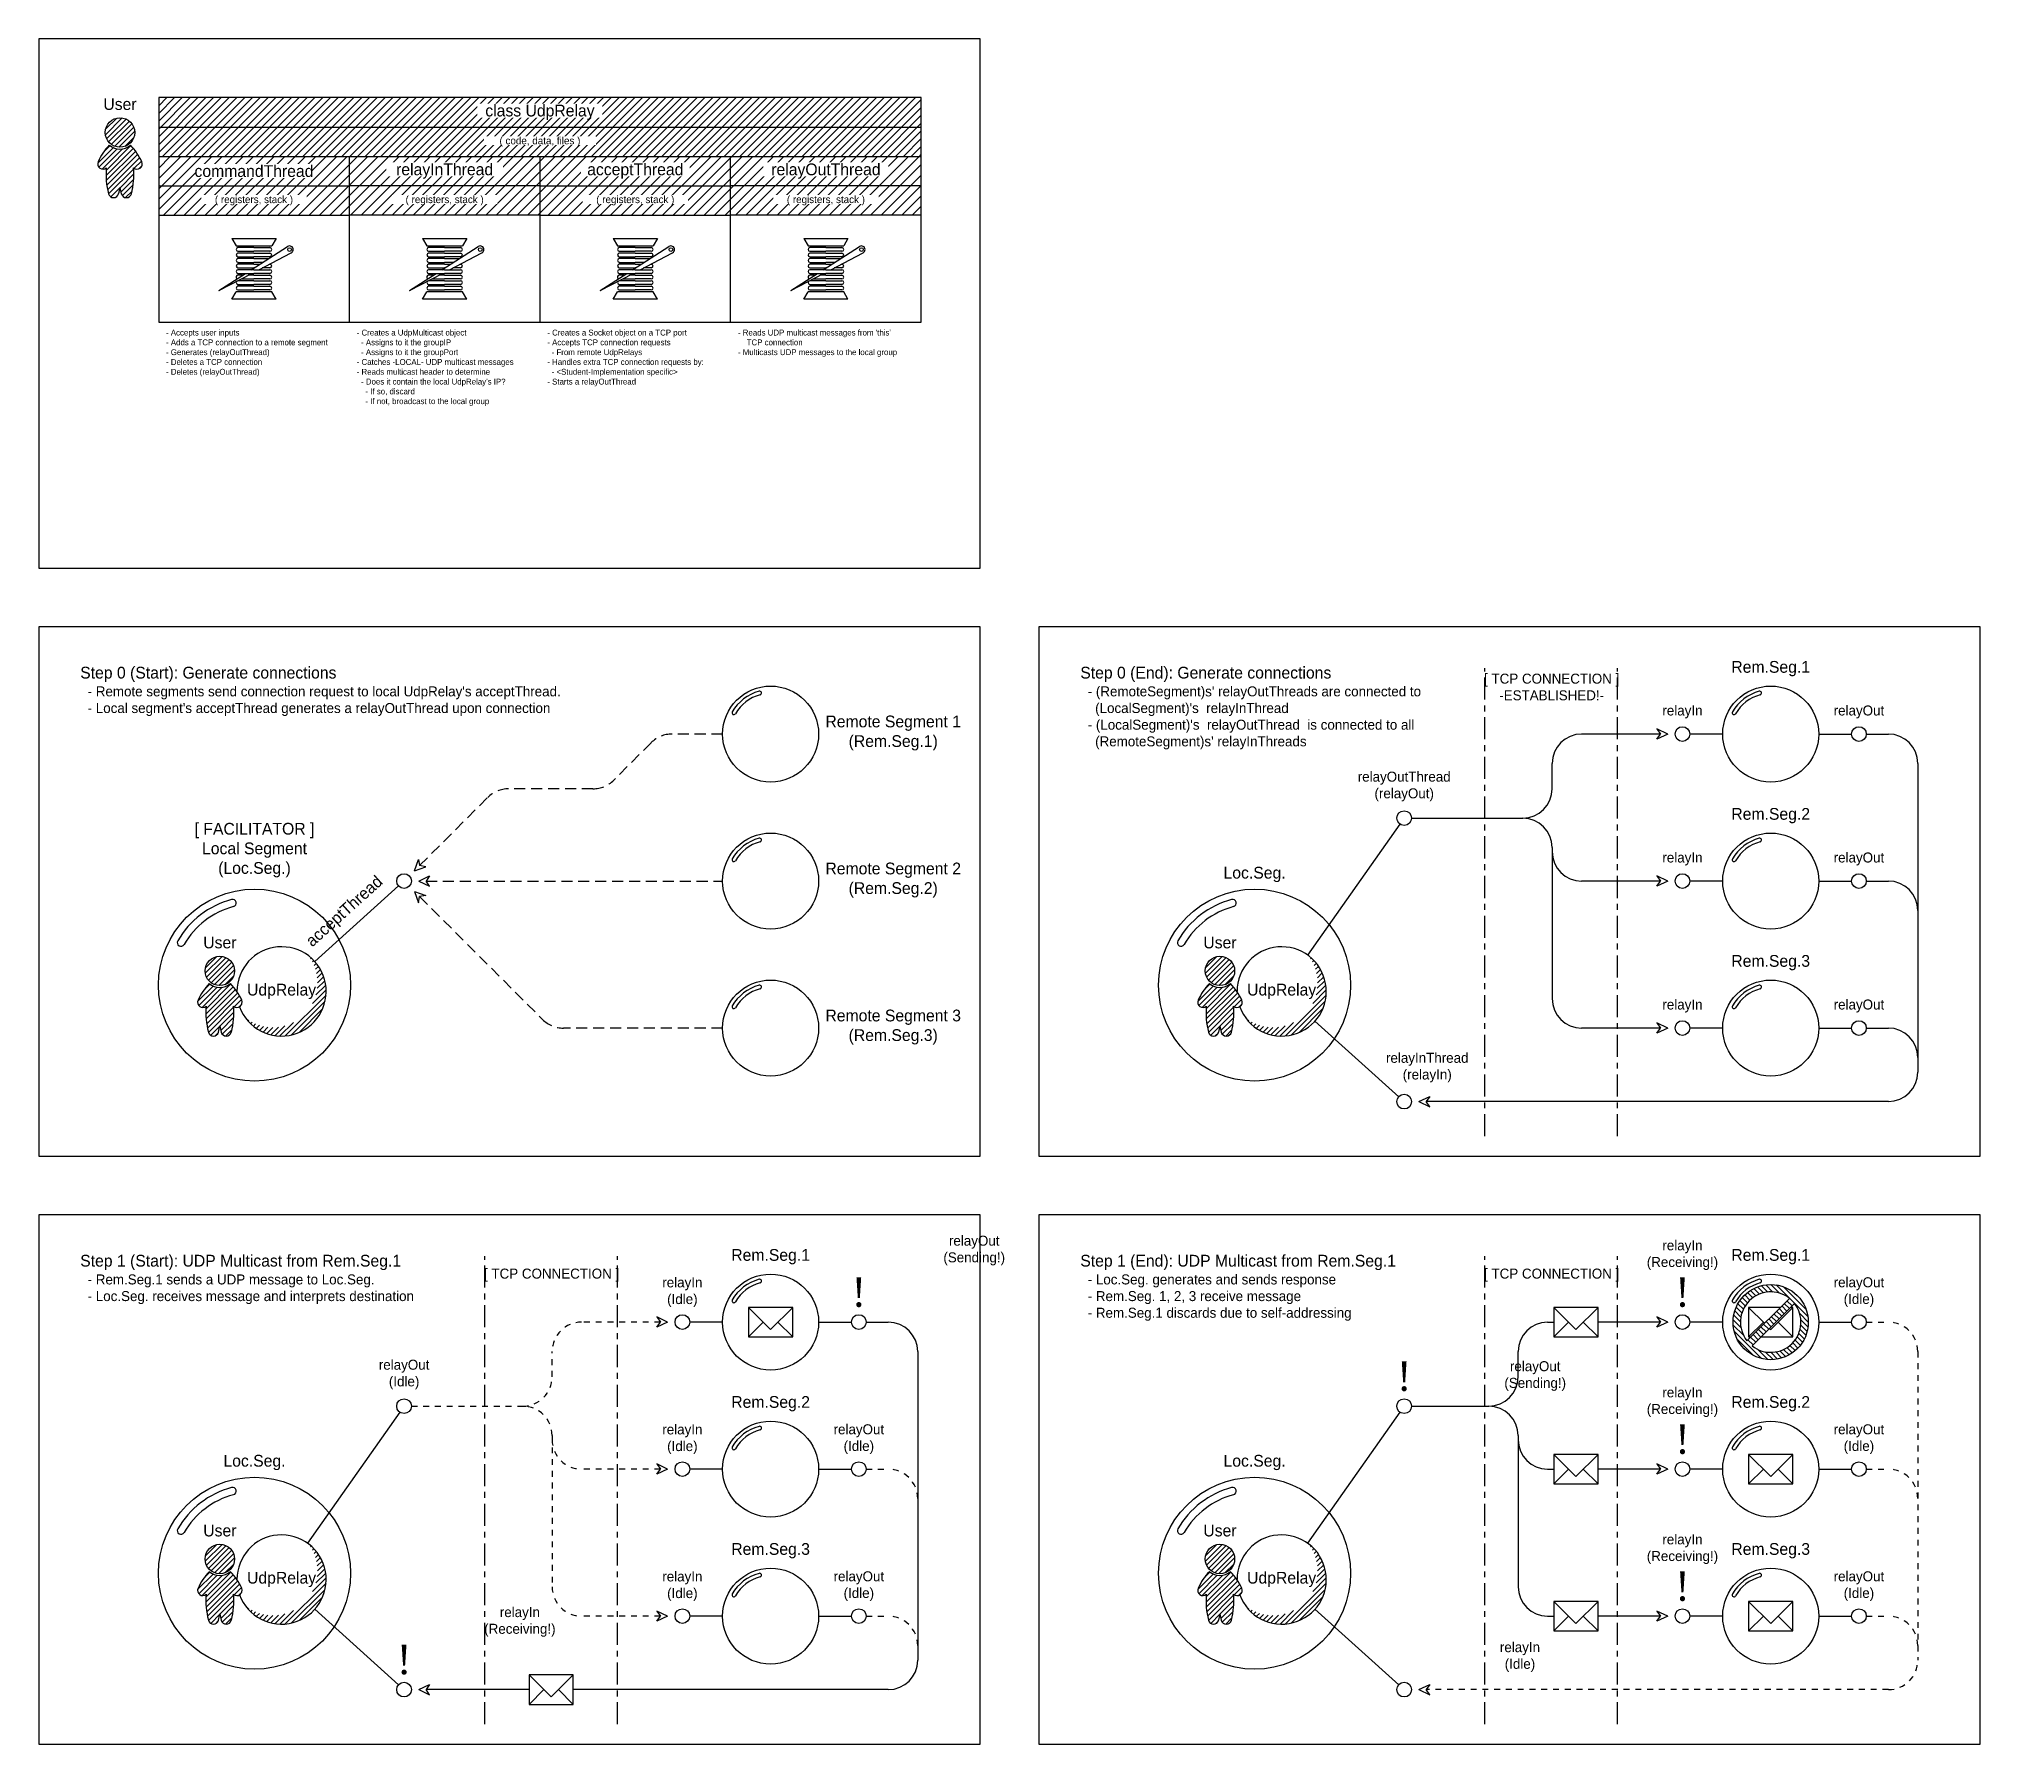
# Model space of a CAD drawing. Header units: inches. Extents: x -17 to 208, y -12 to 39.
# Drawn here: x 38.94 to 71.94, y -2.79 to 26.21 of the extents above; entities that cross this region are included whole.
import ezdxf

# ---------------------------------------------------------------- set-up
doc = ezdxf.new("R2010")
doc.units = ezdxf.units.IN
doc.header["$MEASUREMENT"] = 0
for name, pattern in [('ACAD_ISO02W100', [15, 12, -3]), ('ACAD_ISO04W100', [30, 24, -3, 0, -3]), ('ACAD_ISO07W100', [3, 0, -3]), ('DOT2', [0.125, 0, -0.125])]:
    doc.linetypes.add(name, pattern=pattern)
doc.layers.get('0').update_dxf_attribs({"color": 40})
doc.layers.add('NOPLOT', color=46, linetype='Continuous', lineweight=5)
doc.styles.add('Hylian', font='arial.ttf')
doc.linetypes.add('ZIGZAG', pattern='A,0.0001,-0.2,[131,ltypeshp.shx,S=0.2,R=0,X=-0.2,Y=0],-0.4,[131,ltypeshp.shx,S=0.2,R=180,X=0.2,Y=0],-0.2', length=0.8001)

msp = doc.modelspace()

# ---------------------------------------------------------------- texts
at = {"layer": 'NOPLOT', "style": 'Hylian'}
for s, width, insert, char_height, attachment_point in [('{\\fIosevka|b0|i0|c0|p49;\\C40;\\c3266552;User}', 1.44797, (40.321, 25.095), 0.2, 5), ('{\\fIosevka|b0|i0|c0|p49;\\C40;\\c3266552;- Accepts user inputs^J- Adds a TCP connection to a remote segment^J- Generates (relayOutThread)^J- Deletes a TCP connection^J- Deletes (relayOutThread)}', 3.11573, (41.104, 21.261), 0.1, 1), ("{\\fIosevka|b0|i0|c0|p49;\\C40;\\c3266552;- Creates a UdpMulticast object\\P  - Assigns to it the groupIP^J  - Assigns to it the groupPort\\P- Catches -LOCAL- UDP multicast messages^J- Reads multicast header to determine^J  - Does it contain the local UdpRelay's IP?^J    - If so, discard^J    - If not, broadcast to the local group}", 3.11573, (44.345, 21.261), 0.1, 1), ('{\\fIosevka|b0|i0|c0|p49;\\C40;\\c3266552;- Creates a Socket object on a TCP port^J- Accepts TCP connection requests\\P  - From remote UdpRelays\\P- Handles extra TCP connection requests by:\\P  - <Student-Implementation specific>^J- Starts a relayOutThread}', 3.11573, (47.585, 21.261), 0.1, 1), ("{\\fIosevka|b0|i0|c0|p49;\\C40;\\c3266552;- Reads UDP multicast messages from 'this' \\P    TCP connection^J- Multicasts UDP messages to the local group}", 3.11573, (50.826, 21.261), 0.1, 1), ("{\\fIosevka|b0|i0|c0|p49;\\C40;\\c3266552;Step 0 (Start): Generate connections^J\\H0.85x;  - Remote segments send connection request to local UdpRelay's acceptThread.\\P  - Local segment's acceptThread generates a relayOutThread upon connection}", 10.44677, (39.645, 15.528), 0.2, 1), ("{\\fIosevka|b0|i0|c0|p49;\\C40;\\c3266552;Step 0 (End): Generate connections^J\\H0.85x;  - (RemoteSegment)s' relayOutThreads are connected to\\P    (LocalSegment)'s  relayInThread\\P  - (LocalSegment)'s  relayOutThread  is connected to all\\P    (RemoteSegment)s' relayInThreads}", 10.44677, (56.645, 15.528), 0.2, 1), ('{\\fIosevka|b0|i0|c0|p49;\\C40;\\c3266552;Rem.Seg.1}', 2.1947, (68.381, 15.496), 0.2, 5), ('{\\fIosevka|b0|i0|c0|p49;\\C40;\\c3266552;[ TCP CONNECTION ]\\P-ESTABLISHED!-}', 4.17058, (64.658, 15.183), 0.17, 5), ('{\\fIosevka|b0|i0|c0|p49;\\C40;\\c3266552;relayIn}', 4.17058, (66.881, 14.759), 0.17, 5), ('{\\fIosevka|b0|i0|c0|p49;\\C40;\\c3266552;relayOut}', 4.17058, (69.881, 14.759), 0.17, 5), ('{\\fIosevka|b0|i0|c0|p49;\\C40;\\c3266552;Remote Segment 1\\P(Rem.Seg.1)}', 2.1947, (53.465, 14.401), 0.2, 5), ('{\\fIosevka|b0|i0|c0|p49;\\C40;\\c3266552;relayOutThread^J(relayOut)}', 4.17058, (62.151, 13.492), 0.17, 5), ('{\\fIosevka|b0|i0|c0|p49;\\C40;\\c3266552;[ FACILITATOR ]\\PLocal Segment^J(Loc.Seg.)}', 2.1947, (42.608, 12.41), 0.2, 5), ('{\\fIosevka|b0|i0|c0|p49;\\C40;\\c3266552;Rem.Seg.2}', 2.1947, (68.381, 12.996), 0.2, 5), ('{\\fIosevka|b0|i0|c0|p49;\\C40;\\c3266552;relayIn}', 4.17058, (66.881, 12.259), 0.17, 5), ('{\\fIosevka|b0|i0|c0|p49;\\C40;\\c3266552;relayOut}', 4.17058, (69.881, 12.259), 0.17, 5), ('{\\fIosevka|b0|i0|c0|p49;\\C40;\\c3266552;Remote Segment 2^J(Rem.Seg.2)}', 2.1947, (53.465, 11.901), 0.2, 5), ('{\\fIosevka|b0|i0|c0|p49;\\C40;\\c3266552;Loc.Seg.}', 2.1947, (59.608, 11.996), 0.2, 5), ('{\\fIosevka|b0|i0|c0|p49;\\C40;\\c3266552;User}', 1.44797, (42.019, 10.838), 0.2, 5), ('{\\fIosevka|b0|i0|c0|p49;\\C40;\\c3266552;User}', 1.44797, (59.019, 10.838), 0.2, 5), ('{\\fIosevka|b0|i0|c0|p49;\\C40;\\c3266552;Rem.Seg.3}', 2.1947, (68.381, 10.496), 0.2, 5), ('{\\fIosevka|b0|i0|c0|p49;\\C40;\\c3266552;UdpRelay}', 4.17058, (43.068, 10.007), 0.2, 5), ('{\\fIosevka|b0|i0|c0|p49;\\C40;\\c3266552;UdpRelay}', 4.17058, (60.068, 10.007), 0.2, 5), ('{\\fIosevka|b0|i0|c0|p49;\\C40;\\c3266552;Remote Segment 3\\P(Rem.Seg.3)}', 2.1947, (53.465, 9.401), 0.2, 5), ('{\\fIosevka|b0|i0|c0|p49;\\C40;\\c3266552;relayIn}', 4.17058, (66.881, 9.759), 0.17, 5), ('{\\fIosevka|b0|i0|c0|p49;\\C40;\\c3266552;relayOut}', 4.17058, (69.881, 9.759), 0.17, 5), ('{\\fIosevka|b0|i0|c0|p49;\\C40;\\c3266552;relayInThread^J(relayIn)}', 4.17058, (62.543, 8.711), 0.17, 5), ('{\\fIosevka|b0|i0|c0|p49;\\C40;\\c3266552;Rem.Seg.1}', 2.1947, (51.381, 5.496), 0.2, 5), ('{\\fIosevka|b0|i0|c0|p49;\\C40;\\c3266552;relayOut^J(Sending!)}', 4.17058, (54.842, 5.601), 0.17, 5), ('{\\fIosevka|b0|i0|c0|p49;\\C40;\\c3266552;relayIn^J(Receiving!)}', 4.17058, (66.881, 5.522), 0.17, 5), ('{\\fIosevka|b0|i0|c0|p49;\\C40;\\c3266552;Rem.Seg.1}', 2.1947, (68.381, 5.496), 0.2, 5), ('{\\fIosevka|b0|i0|c0|p49;\\C40;\\c3266552;Step 1 (Start): UDP Multicast from Rem.Seg.1^J\\H0.85x;  - Rem.Seg.1 sends a UDP message to Loc.Seg.\\P  - Loc.Seg. receives message and interprets destination}', 10.44677, (39.645, 5.528), 0.2, 1), ('{\\fIosevka|b0|i0|c0|p49;\\C40;\\c3266552;[ TCP CONNECTION ]}', 4.17058, (47.658, 5.183), 0.17, 5), ('{\\fIosevka|b0|i0|c0|p49;\\C40;\\c3266552;Step 1 (End): UDP Multicast from Rem.Seg.1^J\\H0.85x;  - Loc.Seg. generates and sends response\\P  - Rem.Seg. 1, 2, 3 receive message^J  - Rem.Seg.1 discards due to self-addressing}', 10.44677, (56.645, 5.528), 0.2, 1), ('{\\fIosevka|b0|i0|c0|p49;\\C40;\\c3266552;[ TCP CONNECTION ]}', 4.17058, (64.658, 5.183), 0.17, 5), ('{\\fIosevka|b0|i0|c0|p49;\\C40;\\c3266552;relayIn\\P(Idle)}', 4.17058, (49.881, 4.892), 0.17, 5), ('{\\fDutch801 Rm BT|b0|i0|c0|p18;\\C40;\\c3266552;!}', 2.1947, (52.881, 4.891), 0.5, 5), ('{\\fDutch801 Rm BT|b0|i0|c0|p18;\\C40;\\c3266552;!}', 2.1947, (66.881, 4.891), 0.5, 5), ('{\\fIosevka|b0|i0|c0|p49;\\C40;\\c3266552;relayOut^J(Idle)}', 4.17058, (69.881, 4.894), 0.17, 5), ('{\\fIosevka|b0|i0|c0|p49;\\C40;\\c3266552;relayOut\\P(Idle)}', 4.17058, (45.151, 3.492), 0.17, 5), ('{\\fDutch801 Rm BT|b0|i0|c0|p18;\\C40;\\c3266552;!}', 2.1947, (62.151, 3.461), 0.5, 5), ('{\\fIosevka|b0|i0|c0|p49;\\C40;\\c3266552;relayOut\\P(Sending!)}', 4.17058, (64.378, 3.467), 0.17, 5), ('{\\fIosevka|b0|i0|c0|p49;\\C40;\\c3266552;Rem.Seg.2}', 2.1947, (51.381, 2.996), 0.2, 5), ('{\\fIosevka|b0|i0|c0|p49;\\C40;\\c3266552;relayIn^J(Receiving!)}', 4.17058, (66.881, 3.022), 0.17, 5), ('{\\fIosevka|b0|i0|c0|p49;\\C40;\\c3266552;Rem.Seg.2}', 2.1947, (68.381, 2.996), 0.2, 5), ('{\\fIosevka|b0|i0|c0|p49;\\C40;\\c3266552;relayIn^J(Idle)}', 4.17058, (49.881, 2.392), 0.17, 5), ('{\\fIosevka|b0|i0|c0|p49;\\C40;\\c3266552;relayOut^J(Idle)}', 4.17058, (52.881, 2.394), 0.17, 5), ('{\\fDutch801 Rm BT|b0|i0|c0|p18;\\C40;\\c3266552;!}', 2.1947, (66.881, 2.391), 0.5, 5), ('{\\fIosevka|b0|i0|c0|p49;\\C40;\\c3266552;relayOut^J(Idle)}', 4.17058, (69.881, 2.394), 0.17, 5), ('{\\fIosevka|b0|i0|c0|p49;\\C40;\\c3266552;Loc.Seg.}', 2.1947, (42.608, 1.996), 0.2, 5), ('{\\fIosevka|b0|i0|c0|p49;\\C40;\\c3266552;Loc.Seg.}', 2.1947, (59.608, 1.996), 0.2, 5), ('{\\fIosevka|b0|i0|c0|p49;\\C40;\\c3266552;User}', 1.44797, (42.019, 0.838), 0.2, 5), ('{\\fIosevka|b0|i0|c0|p49;\\C40;\\c3266552;User}', 1.44797, (59.019, 0.838), 0.2, 5), ('{\\fIosevka|b0|i0|c0|p49;\\C40;\\c3266552;relayIn^J(Receiving!)}', 4.17058, (66.881, 0.522), 0.17, 5), ('{\\fIosevka|b0|i0|c0|p49;\\C40;\\c3266552;Rem.Seg.3}', 2.1947, (51.381, 0.496), 0.2, 5), ('{\\fIosevka|b0|i0|c0|p49;\\C40;\\c3266552;Rem.Seg.3}', 2.1947, (68.381, 0.496), 0.2, 5), ('{\\fIosevka|b0|i0|c0|p49;\\C40;\\c3266552;UdpRelay}', 4.17058, (43.068, 0.007), 0.2, 5), ('{\\fIosevka|b0|i0|c0|p49;\\C40;\\c3266552;relayIn^J(Idle)}', 4.17058, (49.881, -0.108), 0.17, 5), ('{\\fIosevka|b0|i0|c0|p49;\\C40;\\c3266552;relayOut\\P(Idle)}', 4.17058, (52.881, -0.106), 0.17, 5), ('{\\fIosevka|b0|i0|c0|p49;\\C40;\\c3266552;UdpRelay}', 4.17058, (60.068, 0.007), 0.2, 5), ('{\\fDutch801 Rm BT|b0|i0|c0|p18;\\C40;\\c3266552;!}', 2.1947, (66.881, -0.109), 0.5, 5), ('{\\fIosevka|b0|i0|c0|p49;\\C40;\\c3266552;relayOut\\P(Idle)}', 4.17058, (69.881, -0.106), 0.17, 5), ('{\\fIosevka|b0|i0|c0|p49;\\C40;\\c3266552;relayIn\\P(Receiving!)}', 4.17058, (47.119, -0.715), 0.17, 5), ('{\\fDutch801 Rm BT|b0|i0|c0|p18;\\C40;\\c3266552;!}', 2.1947, (45.151, -1.359), 0.5, 5), ('{\\fIosevka|b0|i0|c0|p49;\\C40;\\c3266552;relayIn\\P(Idle)}', 4.17058, (64.119, -1.311), 0.17, 5)]:
    msp.add_mtext_dynamic_manual_height_columns(s, width=width, gutter_width=1, heights=[0], dxfattribs=dict(at, insert=insert, char_height=char_height, attachment_point=attachment_point))
at = {"layer": 'NOPLOT', "insert": (44.149, 11.353), "char_height": 0.2, "attachment_point": 5, "rotation": 42.0194, "style": 'Hylian'}
msp.add_mtext_dynamic_manual_height_columns('{\\fIosevka|b0|i0|c0|p49;\\C40;\\c3266552;acceptThread}', width=4.17058, gutter_width=1, heights=[0], dxfattribs=at)

# ---------------------------------------------------------------- blocks, each defined once
blk = doc.blocks.new('thread')
for p, q in [((-0.375, 0.516), (0.375, 0.516)), ((-0.375, 0.516), (-0.303, 0.391)), ((-0.303, 0.391), (0.303, 0.391)), ((0, 0.359), (-0.272, 0.359)), ((-0.047, -0.016), (0.571, 0.379)), ((0, 0.359), (0.272, 0.359)), ((0.375, 0.516), (0.303, 0.391)), ((-0.272, 0.297), (0, 0.297)), ((0, 0.266), (-0.272, 0.266)), ((-0.272, 0.203), (0, 0.203)), ((0, 0.172), (-0.272, 0.172)), ((-0.272, 0.109), (0, 0.109)), ((0, 0.078), (-0.272, 0.078)), ((-0.272, 0.016), (0, 0.016)), ((0.272, 0.297), (0, 0.297)), ((0, 0.266), (0.272, 0.266)), ((0.272, 0.203), (0, 0.203)), ((0, 0.172), (0.247, 0.172)), ((0.149, 0.109), (0, 0.109)), ((0, 0.078), (0.1, 0.078)), ((0.002, 0.016), (0, 0.016)), ((0.081, -0.016), (0.633, 0.271)), ((0.272, 0.016), (0.141, 0.016)), ((0.262, 0.078), (0.272, 0.078)), ((-0.598, -0.368), (-0.145, -0.078)), ((-0.598, -0.368), (-0.039, -0.078)), ((0, -0.016), (-0.272, -0.016)), ((-0.272, -0.078), (0, -0.078)), ((-0.193, -0.109), (-0.272, -0.109)), ((0, -0.203), (-0.272, -0.203)), ((-0.272, -0.266), (0, -0.266)), ((0, -0.297), (-0.272, -0.297)), ((-0.22, -0.172), (0, -0.172)), ((0, -0.109), (-0.1, -0.109)), ((0, -0.016), (0.272, -0.016)), ((0.272, -0.078), (0, -0.078)), ((0, -0.109), (0.272, -0.109)), ((0.272, -0.172), (0, -0.172)), ((0, -0.203), (0.272, -0.203)), ((0.272, -0.266), (0, -0.266)), ((0, -0.297), (0.272, -0.297)), ((-0.375, -0.516), (-0.303, -0.391)), ((0.375, -0.516), (-0.375, -0.516)), ((0.303, -0.391), (-0.303, -0.391)), ((-0.272, -0.359), (0, -0.359)), ((0.272, -0.359), (0, -0.359)), ((0.375, -0.516), (0.303, -0.391))]:
    blk.add_line(p, q)
blk.add_circle((0.604, 0.326), 0.0312)
for centre, radius, start, end in [((-0.272, 0.328), 0.0312, 90, 270), ((0.272, 0.328), 0.0312, 270, 90), ((0.604, 0.326), 0.0625, 297.4199, 122.5801), ((-0.272, 0.234), 0.0312, 90, 270), ((-0.272, 0.141), 0.0312, 90, 270), ((-0.272, 0.047), 0.0312, 90, 270), ((0.272, 0.234), 0.0312, 270, 90), ((0.272, 0.047), 0.0312, 270, 90), ((-0.272, -0.047), 0.0312, 90, 270), ((-0.272, -0.141), 0.0312, 90, 242.8244), ((-0.272, -0.234), 0.0312, 90, 270), ((-0.272, -0.328), 0.0312, 90, 270), ((0.272, -0.047), 0.0312, 270, 90), ((0.272, -0.141), 0.0312, 270, 90), ((0.272, -0.234), 0.0312, 270, 90), ((0.272, -0.328), 0.0312, 270, 90)]:
    blk.add_arc(centre, radius, start, end)
blk = doc.blocks.new('arrow_Head')
for p, q in [((-0.123, 0), (0.06, 0.087)), ((-0.123, 0), (0.06, -0.087)), ((0.06, 0.087), (0, 0)), ((0.06, -0.087), (0, 0))]:
    blk.add_line(p, q)
blk = doc.blocks.new('Message')
for p, q in [((0.375, 0.25), (-0.375, 0.25)), ((-0.375, 0.25), (-0.375, -0.25)), ((-0.375, 0.25), (0, -0.125)), ((-0.375, -0.25), (-0.125, 0)), ((0, -0.125), (0.375, 0.25)), ((0.125, 0), (0.375, -0.25)), ((0.375, -0.25), (0.375, 0.25)), ((-0.375, -0.25), (0.375, -0.25))]:
    blk.add_line(p, q)

# ---------------------------------------------------------------- hatches: boundary and pattern name
at = {"layer": 'NOPLOT', "true_color": 0xf8d731}
h = msp.add_hatch(dxfattribs=at)
h.set_pattern_fill('ANSI31', color=40, scale=0.75)
h.paths.add_polyline_path([(40.979, 25.206), (40.979, 24.206), (53.942, 24.206), (53.942, 25.206)])
h = msp.add_hatch(dxfattribs=at)
h.set_pattern_fill('ANSI31', color=40, scale=0.5)
h.set_pattern_definition([(45, (-0.030824, -0.06093), (-0.04419417, 0.04419417), [])])
h.paths.add_polyline_path([(40.571, 24.613, 1), (40.071, 24.613, 1)])
h.paths.add_polyline_path([(40.14, 24.397, 0.09088), (39.949, 24.114, 0.797427), (40.089, 24.011, 0.082164), (40.126, 23.572, 0.777704), (40.298, 23.572, 0.020356), (40.321, 23.679, 0.020356), (40.343, 23.572, 0.777704), (40.516, 23.572, 0.082164), (40.553, 24.011, 0.797427), (40.692, 24.114, 0.09088), (40.502, 24.397, -0.363991)])
h = msp.add_hatch(dxfattribs=at)
h.set_pattern_fill('ANSI31', color=40)
h.paths.add_polyline_path([(53.942, 24.206), (40.979, 24.206), (40.979, 23.206), (53.942, 23.206)])
h = msp.add_hatch(dxfattribs=at)
h.set_pattern_fill('ANSI31', color=40, scale=0.5)
h.set_pattern_definition([(45, (1.66768, -14.31756), (-0.04419417, 0.04419417), [])])
h.paths.add_polyline_path([(42.269, 10.356, 1), (41.769, 10.356, 1)])
h.paths.add_polyline_path([(41.838, 10.14, 0.09088), (41.648, 9.857, 0.797427), (41.787, 9.754, 0.082164), (41.824, 9.315, 0.777704), (41.997, 9.315, 0.020356), (42.019, 9.423, 0.020356), (42.042, 9.315, 0.777704), (42.214, 9.315, 0.082164), (42.251, 9.754, 0.797427), (42.391, 9.857, 0.09088), (42.2, 10.14, -0.363991)])
h = msp.add_hatch(dxfattribs=at)
h.set_pattern_fill('ANSI31', color=40, scale=0.5)
h.set_pattern_definition([(45, (0.14963, -3.67767), (-0.04419417, 0.04419417), [])])
h.paths.add_polyline_path([(43.526, 10.611, -0.872021), (42.464, 9.549, 1.146762)])
h = msp.add_hatch(dxfattribs=at)
h.set_pattern_fill('ANSI31', color=40, scale=0.5)
h.set_pattern_definition([(45, (18.66768, -14.31756), (-0.04419417, 0.04419417), [])])
h.paths.add_polyline_path([(59.269, 10.356, 1), (58.769, 10.356, 1)])
h.paths.add_polyline_path([(58.838, 10.14, 0.09088), (58.648, 9.857, 0.797427), (58.787, 9.754, 0.082164), (58.824, 9.315, 0.777704), (58.997, 9.315, 0.020356), (59.019, 9.423, 0.020356), (59.042, 9.315, 0.777704), (59.214, 9.315, 0.082164), (59.251, 9.754, 0.797427), (59.391, 9.857, 0.09088), (59.2, 10.14, -0.363991)])
h = msp.add_hatch(dxfattribs=at)
h.set_pattern_fill('ANSI31', color=40, scale=0.5)
h.set_pattern_definition([(45, (17.14963, -3.67767), (-0.04419417, 0.04419417), [])])
h.paths.add_polyline_path([(60.526, 10.611, -0.872021), (59.464, 9.549, 1.146762)])
h = msp.add_hatch(dxfattribs=at)
h.set_pattern_fill('ANSI31', color=40, scale=0.5, angle=90)
h.set_pattern_definition([(135, (17, 10), (-0.044194174, -0.044194174), [])])
h.paths.add_polyline_path([(67.742, 4.384, 1), (69.02, 4.384, 1)])
h.paths.add_polyline_path([(68.786, 4.7, -0.884956), (68.065, 3.979)], flags=16)
h.paths.add_polyline_path([(68.698, 4.788), (67.976, 4.067, -0.884956)], flags=16)
h.paths.add_polyline_path([(68.756, 4.634), (68.756, 4.134), (68.506, 4.384)], flags=0)
h.paths.add_polyline_path([(68.256, 4.384), (68.006, 4.134), (68.006, 4.634)], flags=0)
h = msp.add_hatch(dxfattribs=at)
h.set_pattern_fill('ANSI31', color=40, scale=0.5)
h.set_pattern_definition([(45, (1.66768, -24.31756), (-0.04419417, 0.04419417), [])])
h.paths.add_polyline_path([(42.269, 0.356, 1), (41.769, 0.356, 1)])
h.paths.add_polyline_path([(41.838, 0.14, 0.09088), (41.648, -0.143, 0.797427), (41.787, -0.246, 0.082164), (41.824, -0.685, 0.777704), (41.997, -0.685, 0.020356), (42.019, -0.577, 0.020356), (42.042, -0.685, 0.777704), (42.214, -0.685, 0.082164), (42.251, -0.246, 0.797427), (42.391, -0.143, 0.09088), (42.2, 0.14, -0.363991)])
h = msp.add_hatch(dxfattribs=at)
h.set_pattern_fill('ANSI31', color=40, scale=0.5)
h.set_pattern_definition([(45, (0.14963, -13.67767), (-0.04419417, 0.04419417), [])])
h.paths.add_polyline_path([(43.526, 0.611, -0.872021), (42.464, -0.451, 1.146762)])
h = msp.add_hatch(dxfattribs=at)
h.set_pattern_fill('ANSI31', color=40, scale=0.5)
h.set_pattern_definition([(45, (18.66768, -24.31756), (-0.04419417, 0.04419417), [])])
h.paths.add_polyline_path([(59.269, 0.356, 1), (58.769, 0.356, 1)])
h.paths.add_polyline_path([(58.838, 0.14, 0.09088), (58.648, -0.143, 0.797427), (58.787, -0.246, 0.082164), (58.824, -0.685, 0.777704), (58.997, -0.685, 0.020356), (59.019, -0.577, 0.020356), (59.042, -0.685, 0.777704), (59.214, -0.685, 0.082164), (59.251, -0.246, 0.797427), (59.391, -0.143, 0.09088), (59.2, 0.14, -0.363991)])
h = msp.add_hatch(dxfattribs=at)
h.set_pattern_fill('ANSI31', color=40, scale=0.5)
h.set_pattern_definition([(45, (17.14963, -13.67767), (-0.04419417, 0.04419417), [])])
h.paths.add_polyline_path([(60.526, 0.611, -0.872021), (59.464, -0.451, 1.146762)])

# ---------------------------------------------------------------- linework, layer by layer
for p, q in [((40.979, 24.206), (53.942, 24.206)), ((44.22, 21.386), (44.22, 24.206)), ((47.46, 24.206), (47.46, 21.386)), ((50.701, 21.386), (50.701, 24.206)), ((40.979, 23.706), (44.22, 23.706)), ((47.46, 23.706), (44.22, 23.706)), ((47.46, 23.706), (50.701, 23.706)), ((53.942, 23.706), (50.701, 23.706)), ((40.979, 23.206), (44.22, 23.206)), ((47.46, 23.206), (44.22, 23.206)), ((47.46, 23.206), (50.701, 23.206)), ((53.942, 23.206), (50.701, 23.206)), ((40.979, 21.386), (53.942, 21.386)), ((66.508, 14.384), (65.167, 14.384)), ((70.006, 14.384), (70.381, 14.384)), ((64.667, 13.454), (64.667, 13.884)), ((70.881, 13.884), (70.881, 8.634)), ((62.276, 12.954), (64.167, 12.954)), ((64.667, 12.454), (64.667, 9.884)), ((66.508, 11.884), (65.167, 11.884)), ((70.006, 11.884), (70.381, 11.884)), ((66.508, 9.384), (65.167, 9.384)), ((70.006, 9.384), (70.381, 9.384)), ((70.381, 8.134), (62.524, 8.134)), ((67.976, 4.067), (68.698, 4.788)), ((68.006, 4.634), (68.006, 4.134)), ((68.006, 4.634), (68.275, 4.365)), ((68.543, 4.634), (68.006, 4.634)), ((68.065, 3.979), (68.786, 4.7)), ((68.381, 4.259), (68.756, 4.634)), ((68.756, 4.634), (68.72, 4.634)), ((68.756, 4.134), (68.756, 4.634)), ((53.006, 4.384), (53.381, 4.384)), ((64.587, 4.384), (64.696, 4.384)), ((66.508, 4.384), (65.446, 4.384)), ((68.006, 4.134), (68.256, 4.384)), ((68.506, 4.384), (68.756, 4.134)), ((68.006, 4.134), (68.043, 4.134)), ((68.22, 4.134), (68.756, 4.134)), ((68.363, 4.277), (68.381, 4.259)), ((53.881, 3.884), (53.881, -1.366)), ((64.087, 3.454), (64.087, 3.884)), ((62.276, 2.954), (63.587, 2.954)), ((64.087, 2.454), (64.087, -0.116)), ((64.587, 1.884), (64.696, 1.884)), ((66.508, 1.884), (65.446, 1.884)), ((64.587, -0.616), (64.696, -0.616)), ((66.508, -0.616), (65.446, -0.616)), ((47.276, -1.866), (45.524, -1.866)), ((53.381, -1.866), (48.026, -1.866))]:
    msp.add_line(p, q)
at = {"linetype": 'ACAD_ISO04W100', "ltscale": 0.015625}
for p, q in [((63.523, 7.545), (63.523, 15.504)), ((65.779, 7.545), (65.779, 15.504)), ((46.523, -2.455), (46.523, 5.504)), ((48.779, -2.455), (48.779, 5.504)), ((63.523, -2.455), (63.523, 5.504)), ((65.779, -2.455), (65.779, 5.504))]:
    msp.add_line(p, q, dxfattribs=at)
at = {"linetype": 'ACAD_ISO02W100', "ltscale": 0.015625}
for p, q in [((49.352, 14.237), (48.714, 13.6)), ((50.565, 14.384), (49.705, 14.384)), ((45.415, 12.147), (46.574, 13.307)), ((48.361, 13.453), (46.927, 13.453)), ((45.524, 11.884), (50.565, 11.884)), ((45.415, 11.62), (47.504, 9.53)), ((50.565, 9.384), (47.858, 9.384))]:
    msp.add_line(p, q, dxfattribs=at)
at = {"linetype": 'ZIGZAG', "ltscale": 0.25}
for p, q in [((67.565, 14.384), (67.006, 14.384)), ((69.197, 14.384), (69.756, 14.384)), ((62.079, 12.852), (60.506, 10.626)), ((67.565, 11.884), (67.006, 11.884)), ((69.197, 11.884), (69.756, 11.884)), ((43.632, 10.515), (45.058, 11.8)), ((60.632, 9.5), (62.058, 8.217)), ((67.565, 9.384), (67.006, 9.384)), ((69.197, 9.384), (69.756, 9.384)), ((50.565, 4.384), (50.006, 4.384)), ((52.197, 4.384), (52.756, 4.384)), ((67.565, 4.384), (67.006, 4.384)), ((69.197, 4.384), (69.756, 4.384)), ((45.079, 2.852), (43.506, 0.626)), ((62.079, 2.852), (60.506, 0.626)), ((50.565, 1.884), (50.006, 1.884)), ((52.197, 1.884), (52.756, 1.884)), ((67.565, 1.884), (67.006, 1.884)), ((69.197, 1.884), (69.756, 1.884)), ((43.632, -0.5), (45.058, -1.783)), ((50.565, -0.616), (50.006, -0.616)), ((52.197, -0.616), (52.756, -0.616)), ((60.632, -0.5), (62.058, -1.783)), ((67.565, -0.616), (67.006, -0.616)), ((69.197, -0.616), (69.756, -0.616))]:
    msp.add_line(p, q, dxfattribs=at)
at = {"linetype": 'DOT2', "ltscale": 0.5}
for p, q in [((49.508, 4.384), (48.167, 4.384)), ((70.006, 4.384), (70.381, 4.384)), ((47.667, 3.454), (47.667, 3.884)), ((70.881, 3.884), (70.881, -1.366)), ((45.276, 2.954), (47.167, 2.954)), ((47.667, 2.454), (47.667, -0.116)), ((49.508, 1.884), (48.167, 1.884)), ((53.006, 1.884), (53.381, 1.884)), ((70.006, 1.884), (70.381, 1.884)), ((49.508, -0.616), (48.167, -0.616)), ((53.006, -0.616), (53.381, -0.616)), ((70.006, -0.616), (70.381, -0.616)), ((70.381, -1.866), (62.524, -1.866))]:
    msp.add_line(p, q, dxfattribs=at)
for points in [[(38.942, 17.206), (54.942, 17.206), (54.942, 26.206), (38.942, 26.206)], [(38.942, 7.206), (54.942, 7.206), (54.942, 16.206), (38.942, 16.206)], [(55.942, 7.206), (71.942, 7.206), (71.942, 16.206), (55.942, 16.206)], [(38.942, -2.794), (54.942, -2.794), (54.942, 6.206), (38.942, 6.206)], [(55.942, -2.794), (71.942, -2.794), (71.942, 6.206), (55.942, 6.206)]]:
    msp.add_lwpolyline(points, close=True)
msp.add_lwpolyline([(53.942, 21.386), (53.942, 25.206), (40.979, 25.206), (40.979, 21.386)])
for centre, radius in [((40.321, 24.613), 0.25), ((51.381, 14.384), 0.816), ((68.381, 14.384), 0.816), ((66.881, 14.384), 0.125), ((69.881, 14.384), 0.125), ((62.151, 12.954), 0.125), ((51.381, 11.884), 0.816), ((68.381, 11.884), 0.816), ((45.151, 11.884), 0.125), ((66.881, 11.884), 0.125), ((69.881, 11.884), 0.125), ((42.608, 10.114), 1.632), ((59.608, 10.114), 1.632), ((42.019, 10.356), 0.25), ((59.019, 10.356), 0.25), ((51.381, 9.384), 0.816), ((68.381, 9.384), 0.816), ((66.881, 9.384), 0.125), ((69.881, 9.384), 0.125), ((62.151, 8.134), 0.125), ((51.381, 4.384), 0.816), ((68.381, 4.384), 0.816), ((68.381, 4.384), 0.639), ((49.881, 4.384), 0.125), ((52.881, 4.384), 0.125), ((66.881, 4.384), 0.125), ((69.881, 4.384), 0.125), ((45.151, 2.954), 0.125), ((62.151, 2.954), 0.125), ((51.381, 1.884), 0.816), ((68.381, 1.884), 0.816), ((49.881, 1.884), 0.125), ((52.881, 1.884), 0.125), ((66.881, 1.884), 0.125), ((69.881, 1.884), 0.125), ((42.608, 0.114), 1.632), ((59.608, 0.114), 1.632), ((42.019, 0.356), 0.25), ((59.019, 0.356), 0.25), ((51.381, -0.616), 0.816), ((68.381, -0.616), 0.816), ((49.881, -0.616), 0.125), ((52.881, -0.616), 0.125), ((66.881, -0.616), 0.125), ((69.881, -0.616), 0.125), ((45.151, -1.866), 0.125), ((62.151, -1.866), 0.125)]:
    msp.add_circle(centre, radius)
for centre, radius, start, end in [((40.031, 24.078), 0.0888, 156.4224, 310.7016), ((40.817, 23.735), 0.947, 135.6513, 156.4224), ((40.321, 24.613), 0.281, 229.9979, 310.0021), ((39.824, 23.735), 0.947, 23.5776, 44.3487), ((40.611, 24.078), 0.0888, 229.2984, 23.5776), ((41.434, 23.904), 1.35, 175.467, 194.2553), ((39.208, 23.904), 1.35, 345.7447, 4.533), ((40.212, 23.594), 0.0888, 194.2553, 345.7447), ((38.99, 23.904), 1.35, 345.7447, 350.4092), ((41.651, 23.904), 1.35, 189.5908, 194.2553), ((40.43, 23.594), 0.0888, 194.2553, 345.7447), ((51.381, 14.384), 0.753, 105, 150), ((51.381, 14.384), 0.691, 105, 150), ((51.194, 15.081), 0.0312, 285, 105), ((68.381, 14.384), 0.753, 105, 150), ((68.381, 14.384), 0.691, 105, 150), ((68.194, 15.081), 0.0312, 285, 105), ((50.756, 14.745), 0.0312, 150, 330), ((67.756, 14.745), 0.0312, 150, 330), ((65.167, 13.884), 0.5, 90, 180), ((70.381, 13.884), 0.5, 0, 90), ((64.167, 13.454), 0.5, 270, 0), ((64.167, 12.454), 0.5, 0, 90), ((51.381, 11.884), 0.753, 105, 150), ((51.381, 11.884), 0.691, 105, 150), ((51.194, 12.581), 0.0312, 285, 105), ((68.381, 11.884), 0.753, 105, 150), ((68.381, 11.884), 0.691, 105, 150), ((68.194, 12.581), 0.0312, 285, 105), ((50.756, 12.245), 0.0312, 150, 330), ((65.167, 12.384), 0.5, 180, 270), ((67.756, 12.245), 0.0312, 150, 330), ((70.381, 11.384), 0.5, 0, 90), ((42.608, 10.114), 1.507, 105, 150), ((42.234, 11.51), 0.0625, 285, 105), ((59.608, 10.114), 1.507, 105, 150), ((59.234, 11.51), 0.0625, 285, 105), ((42.608, 10.114), 1.382, 105, 150), ((59.608, 10.114), 1.382, 105, 150), ((41.357, 10.837), 0.0625, 150, 330), ((43.068, 10.007), 0.759, 200.1291, 180.0813), ((58.357, 10.837), 0.0625, 150, 330), ((60.068, 10.007), 0.759, 200.1291, 180.0813), ((42.516, 9.478), 0.947, 135.6513, 156.4224), ((42.019, 10.356), 0.281, 229.9979, 310.0021), ((41.523, 9.478), 0.947, 23.5776, 44.3487), ((51.381, 9.384), 0.753, 105, 150), ((51.381, 9.384), 0.691, 105, 150), ((51.194, 10.081), 0.0312, 285, 105), ((59.516, 9.478), 0.947, 135.6513, 156.4224), ((59.019, 10.356), 0.281, 229.9979, 310.0021), ((58.523, 9.478), 0.947, 23.5776, 44.3487), ((68.381, 9.384), 0.753, 105, 150), ((68.381, 9.384), 0.691, 105, 150), ((68.194, 10.081), 0.0312, 285, 105), ((41.729, 9.822), 0.0888, 156.4224, 310.7016), ((43.132, 9.648), 1.35, 175.467, 194.2553), ((40.906, 9.648), 1.35, 345.7447, 4.533), ((42.309, 9.822), 0.0888, 229.2984, 23.5776), ((50.756, 9.745), 0.0312, 150, 330), ((58.729, 9.822), 0.0888, 156.4224, 310.7016), ((60.132, 9.648), 1.35, 175.467, 194.2553), ((57.906, 9.648), 1.35, 345.7447, 4.533), ((59.309, 9.822), 0.0888, 229.2984, 23.5776), ((65.167, 9.884), 0.5, 180, 270), ((67.756, 9.745), 0.0312, 150, 330), ((41.91, 9.337), 0.0888, 194.2553, 345.7447), ((40.689, 9.648), 1.35, 345.7447, 350.4092), ((43.35, 9.648), 1.35, 189.5908, 194.2553), ((42.128, 9.337), 0.0888, 194.2553, 345.7447), ((58.91, 9.337), 0.0888, 194.2553, 345.7447), ((57.689, 9.648), 1.35, 345.7447, 350.4092), ((60.35, 9.648), 1.35, 189.5908, 194.2553), ((59.128, 9.337), 0.0888, 194.2553, 345.7447), ((70.381, 8.884), 0.5, 0, 90), ((70.381, 8.634), 0.5, 270, 0), ((51.381, 4.384), 0.753, 105, 150), ((51.381, 4.384), 0.691, 105, 150), ((51.194, 5.081), 0.0312, 285, 105), ((68.381, 4.384), 0.753, 105, 150), ((68.381, 4.384), 0.691, 105, 150), ((68.194, 5.081), 0.0312, 285, 105), ((50.756, 4.745), 0.0312, 150, 330), ((67.756, 4.745), 0.0312, 150, 330), ((68.381, 4.384), 0.514, 51.9852, 218.0148), ((68.381, 4.384), 0.514, 231.9852, 38.0148), ((53.381, 3.884), 0.5, 0, 90), ((64.587, 3.884), 0.5, 90, 180), ((63.587, 3.454), 0.5, 270, 0), ((63.587, 2.454), 0.5, 0, 90), ((51.381, 1.884), 0.753, 105, 150), ((51.381, 1.884), 0.691, 105, 150), ((51.194, 2.581), 0.0312, 285, 105), ((64.587, 2.384), 0.5, 180, 270), ((68.381, 1.884), 0.753, 105, 150), ((68.381, 1.884), 0.691, 105, 150), ((68.194, 2.581), 0.0312, 285, 105), ((50.756, 2.245), 0.0312, 150, 330), ((67.756, 2.245), 0.0312, 150, 330), ((42.608, 0.114), 1.507, 105, 150), ((42.608, 0.114), 1.382, 105, 150), ((42.234, 1.51), 0.0625, 285, 105), ((59.608, 0.114), 1.507, 105, 150), ((59.608, 0.114), 1.382, 105, 150), ((59.234, 1.51), 0.0625, 285, 105), ((41.357, 0.837), 0.0625, 150, 330), ((43.068, 0.007), 0.759, 200.1291, 180.0813), ((58.357, 0.837), 0.0625, 150, 330), ((60.068, 0.007), 0.759, 200.1291, 180.0813), ((42.516, -0.522), 0.947, 135.6513, 156.4224), ((42.019, 0.356), 0.281, 229.9979, 310.0021), ((41.523, -0.522), 0.947, 23.5776, 44.3487), ((51.381, -0.616), 0.753, 105, 150), ((51.381, -0.616), 0.691, 105, 150), ((51.194, 0.081), 0.0312, 285, 105), ((59.516, -0.522), 0.947, 135.6513, 156.4224), ((59.019, 0.356), 0.281, 229.9979, 310.0021), ((58.523, -0.522), 0.947, 23.5776, 44.3487), ((68.381, -0.616), 0.753, 105, 150), ((68.381, -0.616), 0.691, 105, 150), ((68.194, 0.081), 0.0312, 285, 105), ((41.729, -0.178), 0.0888, 156.4224, 310.7016), ((43.132, -0.352), 1.35, 175.467, 194.2553), ((40.906, -0.352), 1.35, 345.7447, 4.533), ((42.309, -0.178), 0.0888, 229.2984, 23.5776), ((50.756, -0.255), 0.0312, 150, 330), ((58.729, -0.178), 0.0888, 156.4224, 310.7016), ((60.132, -0.352), 1.35, 175.467, 194.2553), ((57.906, -0.352), 1.35, 345.7447, 4.533), ((59.309, -0.178), 0.0888, 229.2984, 23.5776), ((64.587, -0.116), 0.5, 180, 270), ((67.756, -0.255), 0.0312, 150, 330), ((40.689, -0.352), 1.35, 345.7447, 350.4092), ((43.35, -0.352), 1.35, 189.5908, 194.2553), ((57.689, -0.352), 1.35, 345.7447, 350.4092), ((60.35, -0.352), 1.35, 189.5908, 194.2553), ((41.91, -0.663), 0.0888, 194.2553, 345.7447), ((42.128, -0.663), 0.0888, 194.2553, 345.7447), ((58.91, -0.663), 0.0888, 194.2553, 345.7447), ((59.128, -0.663), 0.0888, 194.2553, 345.7447), ((53.381, -1.366), 0.5, 270, 0)]:
    msp.add_arc(centre, radius, start, end)
at = {"linetype": 'ACAD_ISO02W100', "ltscale": 0.015625}
for centre, start, end in [((49.705, 13.884), 90, 135), ((48.361, 13.953), 270, 315), ((46.927, 12.953), 90, 135), ((47.858, 9.884), 225, 270)]:
    msp.add_arc(centre, 0.5, start, end, dxfattribs=at)
at = {"linetype": 'DOT2', "ltscale": 0.5}
for centre, start, end in [((48.167, 3.884), 90, 180), ((70.381, 3.884), 0, 90), ((47.167, 3.454), 270, 0), ((47.167, 2.454), 0, 90), ((48.167, 2.384), 180, 270), ((53.381, 1.384), 0, 90), ((70.381, 1.384), 0, 90), ((48.167, -0.116), 180, 270), ((53.381, -1.116), 0, 90), ((70.381, -1.116), 0, 90), ((70.381, -1.366), 270, 0)]:
    msp.add_arc(centre, 0.5, start, end, dxfattribs=at)

# ---------------------------------------------------------------- block references
for name, p in [('thread', (42.599, 22.296)), ('thread', (45.84, 22.296)), ('thread', (49.081, 22.296)), ('thread', (52.321, 22.296)), ('Message', (51.381, 4.384)), ('Message', (65.071, 4.384)), ('Message', (65.071, 1.884)), ('Message', (68.381, 1.884)), ('Message', (65.071, -0.616)), ('Message', (68.381, -0.616)), ('Message', (47.651, -1.866))]:
    msp.add_blockref(name, p)
for p, rotation in [((66.508, 14.384), 179.9999999999992), ((66.508, 11.884), 179.9999999999992), ((45.415, 11.62), 315.0000000000003), ((66.508, 9.384), 179.9999999999992), ((49.508, 1.884), 179.9999999999992), ((66.508, 1.884), 179.9999999999992), ((49.508, -0.616), 179.9999999999992), ((66.508, -0.616), 179.9999999999992)]:
    msp.add_blockref('arrow_Head', p, dxfattribs=dict(rotation=rotation))
at = {"xscale": -1}
for p, rotation in [((45.415, 12.147), 224.9999999999996), ((45.524, 11.884), 180), ((62.524, 8.134), 180), ((45.524, -1.866), 180), ((62.524, -1.866), 180)]:
    msp.add_blockref('arrow_Head', p, dxfattribs=dict(at, rotation=rotation))
at = {"linetype": 'ACAD_ISO07W100', "ltscale": 0.015625, "rotation": 179.9999999999992}
for p in [(49.508, 4.384), (66.508, 4.384)]:
    msp.add_blockref('arrow_Head', p, dxfattribs=at)

msp.set_redraw_order([(e.dxf.handle, doc.entitydb.next_handle()) for e in msp.query("TEXT MTEXT ATTDEF DIMENSION ARC_DIMENSION")])  # texts and dimensions are drawn at this point

# ---------------------------------------------------------------- next in the draw order: texts
at = {"layer": 'NOPLOT', "attachment_point": 5, "style": 'Hylian', "bg_fill": 3, "box_fill_scale": 1.1, "bg_fill_color": 256, "bg_fill_transparency": 0}
for s, width, insert, char_height in [('{\\fIosevka|b0|i0|c0|p49;\\C40;\\c3266552;class UdpRelay}', 2.08529, (47.46, 24.956), 0.2), ('{\\fIosevka|b0|i0|c0|p49;\\C40;\\c3266552;relayInThread}', 1.94619, (45.84, 23.956), 0.2), ('{\\fIosevka|b0|i0|c0|p49;\\C40;\\c3266552;acceptThread}', 1.80884, (49.081, 23.956), 0.2), ('{\\fIosevka|b0|i0|c0|p49;\\C40;\\c3266552;relayOutThread}', 2.08529, (52.321, 23.956), 0.2), ('{\\fIosevka|b0|i0|c0|p49;\\C40;\\c3266552;commandThread}', 1.91348, (42.599, 23.956), 0.2), ('{\\fIosevka|b0|i0|c0|p49;\\C40;\\c3266552;( registers, stack )}', 1.76696, (42.599, 23.456), 0.125), ('{\\fIosevka|b0|i0|c0|p49;\\C40;\\c3266552;( registers, stack )}', 1.76696, (45.84, 23.456), 0.125), ('{\\fIosevka|b0|i0|c0|p49;\\C40;\\c3266552;( registers, stack )}', 1.76696, (49.081, 23.456), 0.125), ('{\\fIosevka|b0|i0|c0|p49;\\C40;\\c3266552;( registers, stack )}', 1.76696, (52.321, 23.456), 0.125)]:
    msp.add_mtext_dynamic_manual_height_columns(s, width=width, gutter_width=1, heights=[0], dxfattribs=dict(at, insert=insert, char_height=char_height))

# ---------------------------------------------------------------- next in the draw order: linework, layer by layer
msp.add_line((40.979, 24.706), (53.942, 24.706))

# ---------------------------------------------------------------- next in the draw order: texts
at = {"layer": 'NOPLOT', "insert": (47.46, 24.456), "char_height": 0.125, "attachment_point": 5, "style": 'Hylian', "bg_fill": 3, "box_fill_scale": 1.1, "bg_fill_color": 256, "bg_fill_transparency": 0}
msp.add_mtext_dynamic_manual_height_columns('{\\fIosevka|b0|i0|c0|p49;\\C40;\\c3266552;( code, data, files )}', width=1.87862, gutter_width=1, heights=[0], dxfattribs=at)

doc.saveas('drawing.dxf')
